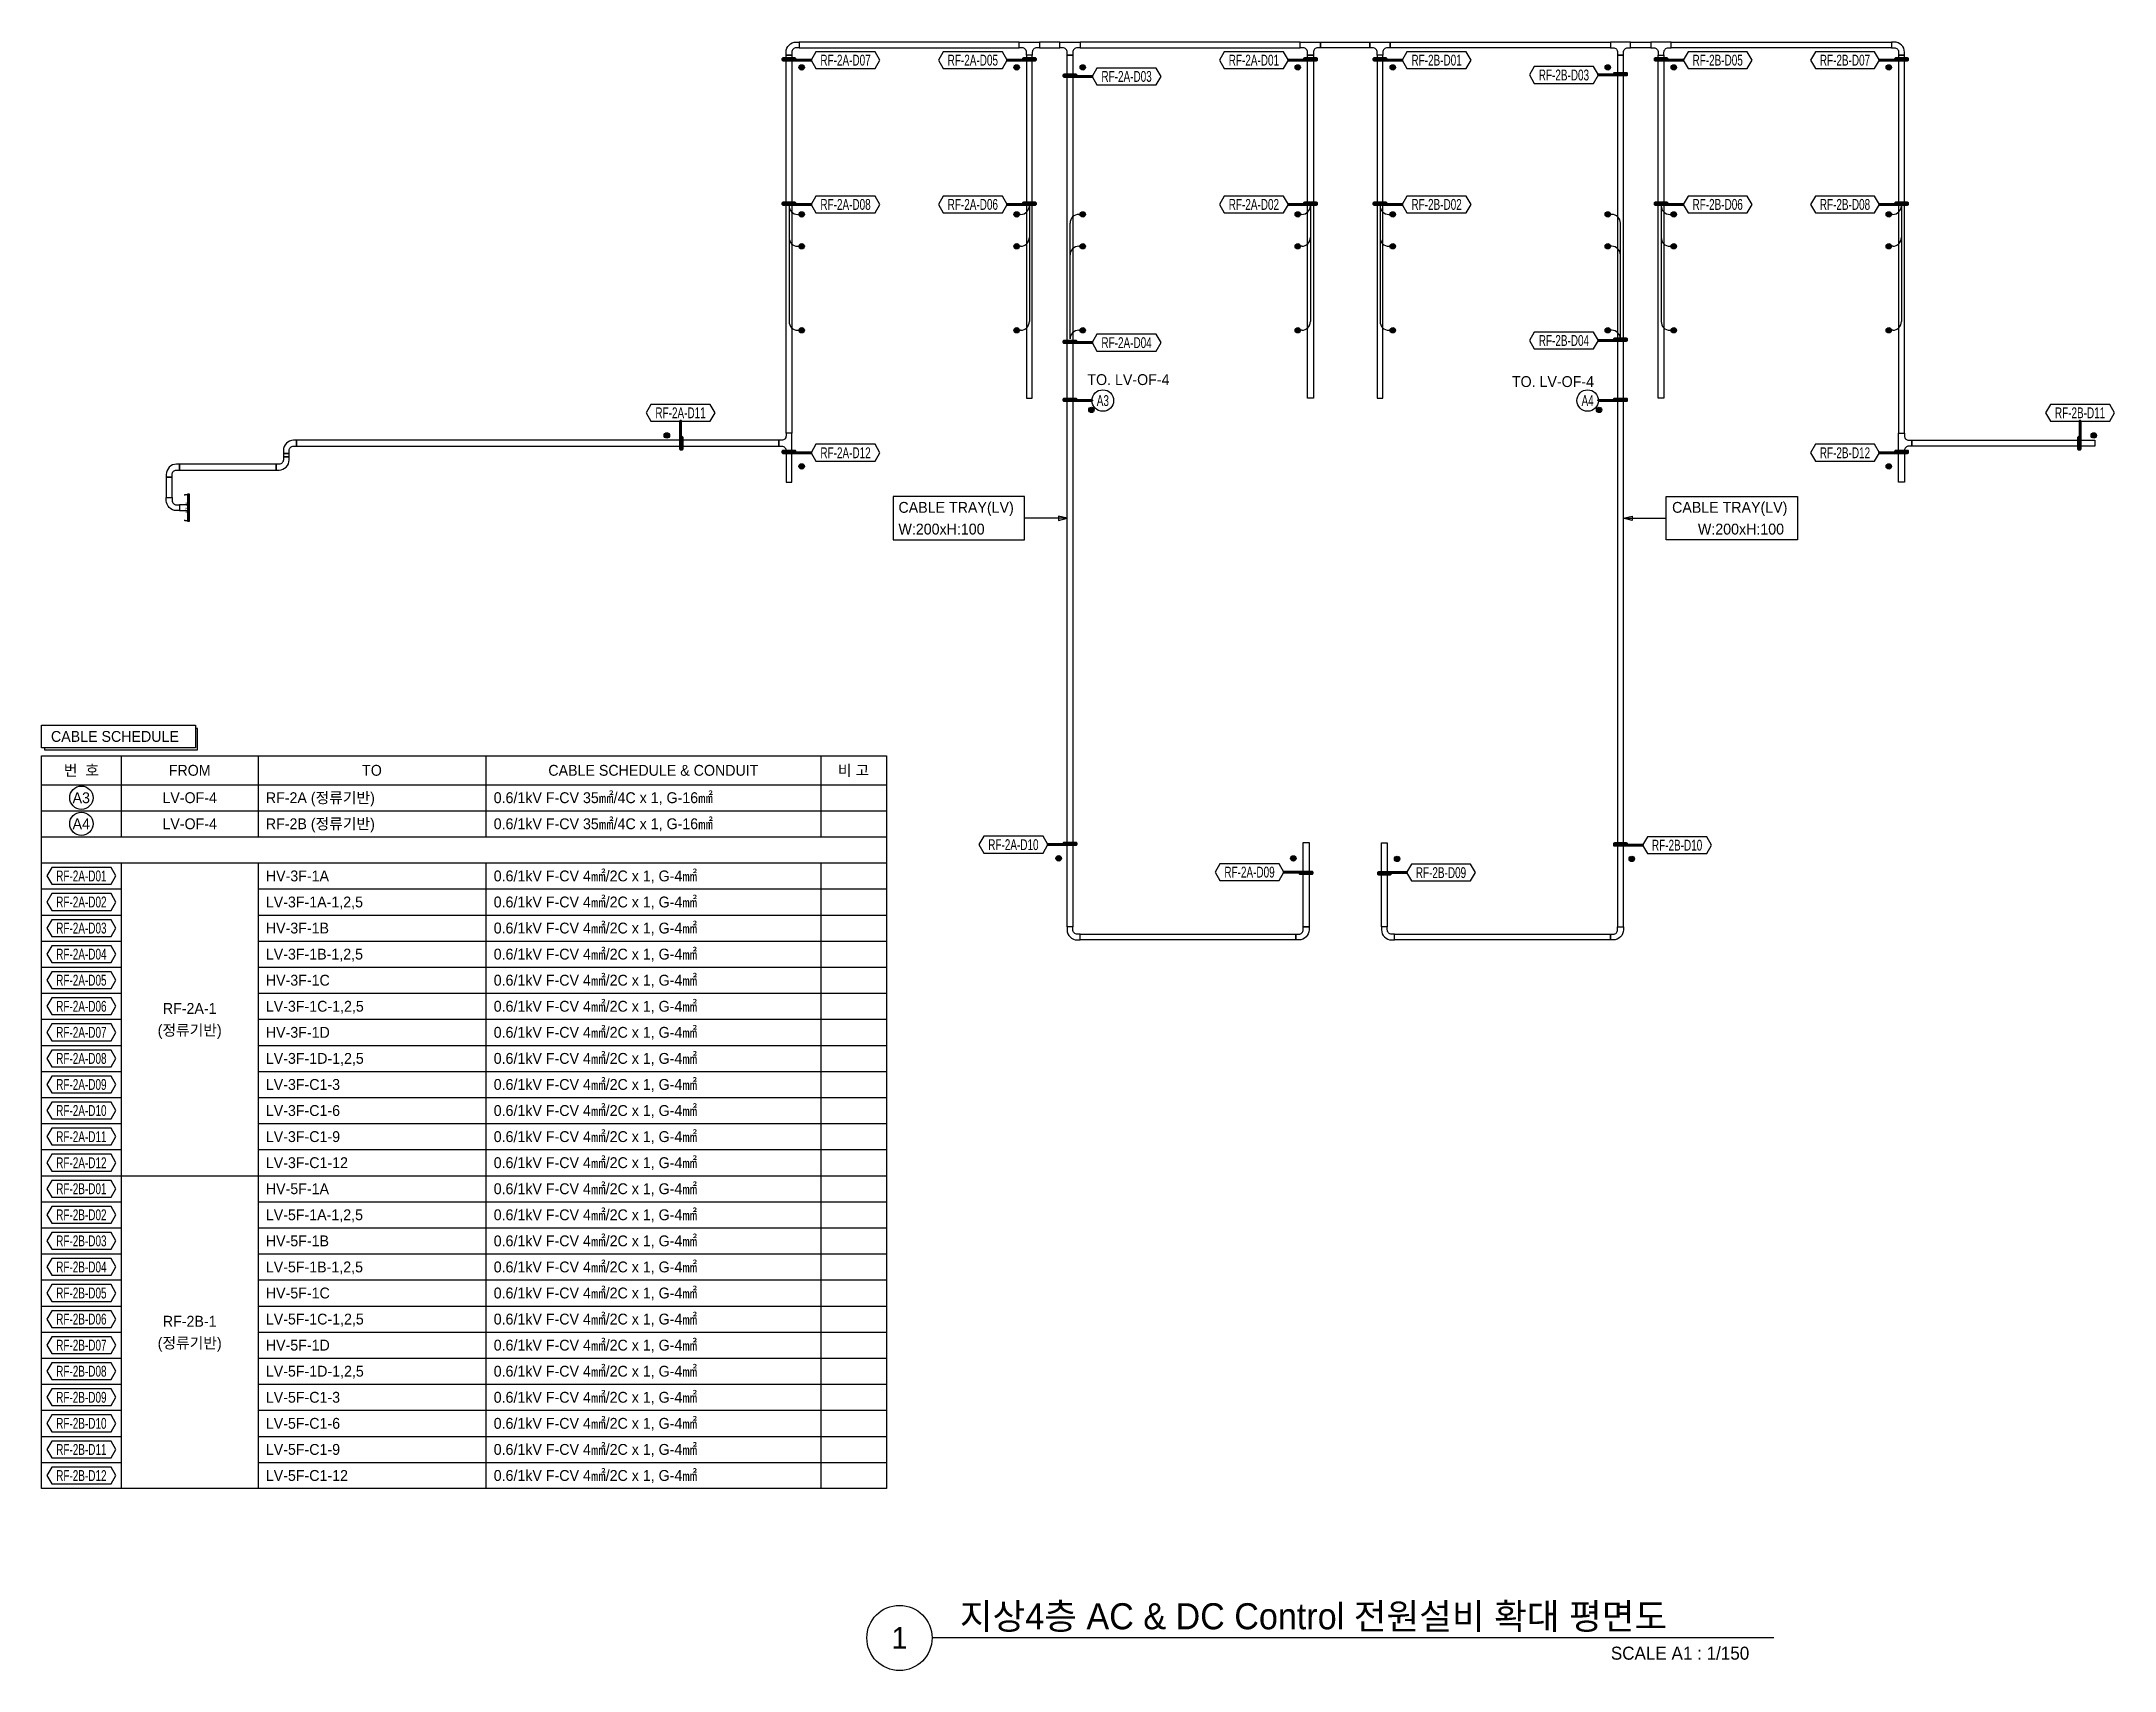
# Model space of a CAD drawing. Header units: millimetres. Extents: x 33052 to 374593, y 4425 to 1197630.
# Drawn here: x 264453 to 336000, y 717225 to 773471 of the extents above; entities that cross this region are included whole.
import ezdxf
from ezdxf.enums import TextEntityAlignment as Align

# ---------------------------------------------------------------- set-up
doc = ezdxf.new("R2010")
doc.units = ezdxf.units.MM
doc.header["$LTSCALE"] = 50
for name, color, linetype in [('-----26 Electrical Cable Tray_CONT', 3, 'Continuous'), ('-----29 Indicator', 1, 'Continuous'), ('-----29 주기', 1, 'Continuous'), ('-----30 Text', 2, 'Continuous'), ('-----41 Drawing Title', 2, 'Continuous'), ('AC CONTROL CABLE', 4, 'Continuous'), ('DC CONTROL CABLE', 1, 'Continuous')]:
    doc.layers.add(name, color=color, linetype=linetype)
doc.styles.add('ELEC', font='')
doc.styles.get('ELEC').set_extended_font_data('Dotum')

msp = doc.modelspace()

# ---------------------------------------------------------------- texts
at = {"layer": '-----26 Electrical Cable Tray_CONT', "style": 'ELEC'}
for s, p in [('CABLE TRAY(LV)', (294030, 757385, 0)), ('CABLE TRAY(LV)', (320730, 757385, 0)), ('W:200xH:100', (294030, 756635, 0)), ('W:200xH:100', (321622, 756635, 0))]:
    msp.add_text(s, height=375, dxfattribs=at).set_placement(p, align=Align.MIDDLE_LEFT)
at = {"layer": '-----30 Text', "linetype": 'Continuous', "style": 'ELEC', "width": 0.7}
for s, p in [('RF-2A-D07', (292203, 772826, 0)), ('RF-2A-D05', (296597, 772826, 0)), ('RF-2A-D01', (306297, 772826, 0)), ('RF-2B-D01', (312603, 772826, 0)), ('RF-2B-D05', (322303, 772826, 0)), ('RF-2B-D07', (326697, 772826)), ('RF-2A-D03', (301903, 772264, 0)), ('RF-2B-D03', (316997, 772313)), ('RF-2A-D08', (292203, 767845, 0)), ('RF-2A-D06', (296597, 767845, 0)), ('RF-2A-D02', (306297, 767845)), ('RF-2B-D02', (312603, 767845, 0)), ('RF-2B-D06', (322303, 767845, 0)), ('RF-2B-D08', (326697, 767845)), ('RF-2A-D04', (301903, 763072, 0)), ('RF-2B-D04', (316997, 763147)), ('RF-2A-D11', (286509, 760652, 0)), ('A3', (301084, 761073)), ('A4', (317816, 761073)), ('RF-2B-D11', (334811, 760652)), ('RF-2A-D12', (292203, 759273, 0)), ('RF-2B-D12', (326697, 759273, 0)), ('RF-2A-D10', (297997, 745740, 0)), ('RF-2B-D10', (320903, 745722, 0)), ('RF-2A-D09', (306146, 744792, 0)), ('RF-2B-D09', (312754, 744775, 0))]:
    msp.add_text(s, height=375, dxfattribs=at).set_placement(p, align=Align.MIDDLE)
at = {"layer": '-----30 Text', "style": 'ELEC'}
for p in [(301967, 761796), (316619, 761728)]:
    msp.add_text('TO. LV-OF-4', height=375, dxfattribs=at).set_placement(p, align=Align.MIDDLE)
msp.add_text('CABLE SCHEDULE', height=375, dxfattribs=at).set_placement((264780, 749289))
at = {"layer": '-----41 Drawing Title', "color": 2, "style": 'ELEC'}
msp.add_text('지상4층 AC & DC Control 전원설비 확대 평면도', height=900, dxfattribs=at).set_placement((296148, 718650))
at = {"layer": '-----41 Drawing Title', "color": 7, "style": 'ELEC'}
msp.add_text('1', height=750, dxfattribs=at).set_placement((294064, 718350), align=Align.MIDDLE)
at = {"layer": '-----41 Drawing Title', "style": 'ELEC'}
msp.add_text('SCALE A1 : 1/150', height=450, dxfattribs=at).set_placement((323394, 717600), align=Align.RIGHT)
at = {"color": 0, "style": 'ELEC', "width": 0.7}
msp.add_text('LV 트레이 건물용', height=50, rotation=90, dxfattribs=at).set_placement((269446, 757375), align=Align.MIDDLE_CENTER)

# ---------------------------------------------------------------- hatches: boundary and pattern name
at = {"layer": 'AC CONTROL CABLE', "linetype": 'Continuous'}
h = msp.add_hatch(color=256, dxfattribs=at)
edge = h.paths.add_edge_path()
edge.add_arc((300690, 760750), 93.6, 180, 540, ccw=False)
h = msp.add_hatch(color=256, dxfattribs=at)
edge = h.paths.add_edge_path()
edge.add_arc((318210, 760750), 93.6, 0, 360)
at = {"layer": 'DC CONTROL CABLE', "linetype": 'Continuous'}
h = msp.add_hatch(color=256, dxfattribs=at)
edge = h.paths.add_edge_path()
edge.add_arc((290690, 772575), 93.6, 180, 540, ccw=False)
h = msp.add_hatch(color=256, dxfattribs=at)
edge = h.paths.add_edge_path()
edge.add_arc((298110, 772575), 93.6, 0, 360)
h = msp.add_hatch(color=256, dxfattribs=at)
edge = h.paths.add_edge_path()
edge.add_arc((300390, 772575), 93.6, 180, 540, ccw=False)
h = msp.add_hatch(color=256, dxfattribs=at)
edge = h.paths.add_edge_path()
edge.add_arc((307810, 772575), 93.6, 0, 360)
h = msp.add_hatch(color=256, dxfattribs=at)
edge = h.paths.add_edge_path()
edge.add_arc((311090, 772575), 93.6, 180, 540, ccw=False)
h = msp.add_hatch(color=256, dxfattribs=at)
edge = h.paths.add_edge_path()
edge.add_arc((318510, 772575), 93.6, 0, 360)
h = msp.add_hatch(color=256, dxfattribs=at)
edge = h.paths.add_edge_path()
edge.add_arc((320790, 772575), 93.6, 180, 540, ccw=False)
h = msp.add_hatch(color=256, dxfattribs=at)
edge = h.paths.add_edge_path()
edge.add_arc((328210, 772575), 93.6, 0, 360)
h = msp.add_hatch(color=256, dxfattribs=at)
edge = h.paths.add_edge_path()
edge.add_arc((290690, 767500), 93.6, 180, 540, ccw=False)
h = msp.add_hatch(color=256, dxfattribs=at)
edge = h.paths.add_edge_path()
edge.add_arc((298110, 767500), 93.6, 0, 360)
h = msp.add_hatch(color=256, dxfattribs=at)
edge = h.paths.add_edge_path()
edge.add_arc((300390, 767500), 93.6, 180, 540, ccw=False)
h = msp.add_hatch(color=256, dxfattribs=at)
edge = h.paths.add_edge_path()
edge.add_arc((307810, 767500), 93.6, 0, 360)
h = msp.add_hatch(color=256, dxfattribs=at)
edge = h.paths.add_edge_path()
edge.add_arc((311090, 767500), 93.6, 180, 540, ccw=False)
h = msp.add_hatch(color=256, dxfattribs=at)
edge = h.paths.add_edge_path()
edge.add_arc((318510, 767500), 93.6, 0, 360)
h = msp.add_hatch(color=256, dxfattribs=at)
edge = h.paths.add_edge_path()
edge.add_arc((320790, 767500), 93.6, 180, 540, ccw=False)
h = msp.add_hatch(color=256, dxfattribs=at)
edge = h.paths.add_edge_path()
edge.add_arc((328210, 767500), 93.6, 0, 360)
h = msp.add_hatch(color=256, dxfattribs=at)
edge = h.paths.add_edge_path()
edge.add_arc((290690, 766400), 93.6, 180, 540, ccw=False)
h = msp.add_hatch(color=256, dxfattribs=at)
edge = h.paths.add_edge_path()
edge.add_arc((298110, 766400), 93.6, 0, 360)
h = msp.add_hatch(color=256, dxfattribs=at)
edge = h.paths.add_edge_path()
edge.add_arc((300390, 766400), 93.6, 180, 540, ccw=False)
h = msp.add_hatch(color=256, dxfattribs=at)
edge = h.paths.add_edge_path()
edge.add_arc((307810, 766400), 93.6, 0, 360)
h = msp.add_hatch(color=256, dxfattribs=at)
edge = h.paths.add_edge_path()
edge.add_arc((311090, 766400), 93.6, 180, 540, ccw=False)
h = msp.add_hatch(color=256, dxfattribs=at)
edge = h.paths.add_edge_path()
edge.add_arc((318510, 766400), 93.6, 0, 360)
h = msp.add_hatch(color=256, dxfattribs=at)
edge = h.paths.add_edge_path()
edge.add_arc((320790, 766400), 93.6, 180, 540, ccw=False)
h = msp.add_hatch(color=256, dxfattribs=at)
edge = h.paths.add_edge_path()
edge.add_arc((328210, 766400), 93.6, 0, 360)
h = msp.add_hatch(color=256, dxfattribs=at)
edge = h.paths.add_edge_path()
edge.add_arc((290690, 763500), 93.6, 180, 540, ccw=False)
h = msp.add_hatch(color=256, dxfattribs=at)
edge = h.paths.add_edge_path()
edge.add_arc((298110, 763500), 93.6, 0, 360)
h = msp.add_hatch(color=256, dxfattribs=at)
edge = h.paths.add_edge_path()
edge.add_arc((300390, 763500), 93.6, 180, 540, ccw=False)
h = msp.add_hatch(color=256, dxfattribs=at)
edge = h.paths.add_edge_path()
edge.add_arc((307810, 763500), 93.6, 0, 360)
h = msp.add_hatch(color=256, dxfattribs=at)
edge = h.paths.add_edge_path()
edge.add_arc((311090, 763500), 93.6, 180, 540, ccw=False)
h = msp.add_hatch(color=256, dxfattribs=at)
edge = h.paths.add_edge_path()
edge.add_arc((318510, 763500), 93.6, 0, 360)
h = msp.add_hatch(color=256, dxfattribs=at)
edge = h.paths.add_edge_path()
edge.add_arc((320790, 763500), 93.6, 180, 540, ccw=False)
h = msp.add_hatch(color=256, dxfattribs=at)
edge = h.paths.add_edge_path()
edge.add_arc((328210, 763500), 93.6, 0, 360)
h = msp.add_hatch(color=256, dxfattribs=at)
edge = h.paths.add_edge_path()
edge.add_arc((286036, 759868), 93.6, -90, 270)
h = msp.add_hatch(color=256, dxfattribs=at)
edge = h.paths.add_edge_path()
edge.add_arc((335284, 759868), 93.6, 270, 630, ccw=False)
h = msp.add_hatch(color=256, dxfattribs=at)
edge = h.paths.add_edge_path()
edge.add_arc((290690, 758800), 93.6, 180, 540, ccw=False)
h = msp.add_hatch(color=256, dxfattribs=at)
edge = h.paths.add_edge_path()
edge.add_arc((328210, 758800), 93.6, 0, 360)
h = msp.add_hatch(color=256, dxfattribs=at)
edge = h.paths.add_edge_path()
edge.add_arc((299560, 745266), 93.6, 0, 360)
h = msp.add_hatch(color=256, dxfattribs=at)
edge = h.paths.add_edge_path()
edge.add_arc((307659, 745265), 93.6, 360, 720, ccw=False)
h = msp.add_hatch(color=256, dxfattribs=at)
edge = h.paths.add_edge_path()
edge.add_arc((311241, 745249), 93.6, -180, 180)
h = msp.add_hatch(color=256, dxfattribs=at)
edge = h.paths.add_edge_path()
edge.add_arc((319340, 745249), 93.6, -180, 180, ccw=False)

# ---------------------------------------------------------------- linework, layer by layer
at = {"layer": '-----26 Electrical Cable Tray_CONT', "elevation": 0}
for points in [[(290500, 773250, 0.414214), (290350, 773100), (290350, 773000), (290150, 773000), (290150, 773100, -0.414214), (290500, 773450), (290600, 773450), (290600, 773250)], [(298200, 773250), (298200, 773450), (298900, 773450), (298900, 773250), (298800, 773250, 0.414214), (298650, 773100), (298650, 773000), (298450, 773000), (298450, 773100, 0.414214), (298300, 773250)], [(299600, 773250), (299600, 773450), (300300, 773450), (300300, 773250), (300200, 773250, 0.414214), (300050, 773100), (300050, 773000), (299850, 773000), (299850, 773100, 0.414214), (299700, 773250)], [(307899, 773250), (307899, 773450), (308599, 773450), (308599, 773250), (308499, 773250, 0.414214), (308349, 773100), (308349, 773000), (308149, 773000), (308149, 773100, 0.414214), (307999, 773250)], [(310299, 773250), (310299, 773450), (310999, 773450), (310999, 773250), (310899, 773250, 0.414214), (310749, 773100), (310749, 773000), (310549, 773000), (310549, 773100, 0.414214), (310399, 773250)], [(319300, 773250), (319300, 773450), (318600, 773450), (318600, 773250), (318700, 773250, -0.414214), (318850, 773100), (318850, 773000), (319050, 773000), (319050, 773100, -0.414214), (319200, 773250)], [(320700, 773250), (320700, 773450), (320000, 773450), (320000, 773250), (320100, 773250, -0.414214), (320250, 773100), (320250, 773000), (320450, 773000), (320450, 773100, -0.414214), (320600, 773250)], [(328400, 773250, -0.414214), (328550, 773100), (328550, 773000), (328750, 773000), (328750, 773100, 0.414214), (328400, 773450), (328300, 773450), (328300, 773250)], [(290150, 759250), (290350, 759250), (290350, 759950), (290150, 759950), (290150, 759850, -0.414214), (290000, 759700), (289900, 759700), (289900, 759500), (290000, 759500, -0.414214), (290150, 759350)], [(328750, 759250), (328550, 759250), (328550, 759950), (328750, 759950), (328750, 759850, 0.414214), (328900, 759700), (329000, 759700), (329000, 759500), (328900, 759500, 0.414214), (328750, 759350)], [(272802, 759025, -0.414214), (272652, 758875), (272552, 758875), (272552, 758675), (272652, 758675, 0.414214), (273002, 759025), (273002, 759125), (272802, 759125)], [(273002, 759350, -0.414214), (273152, 759500), (273252, 759500), (273252, 759700), (273152, 759700, 0.414214), (272802, 759350), (272802, 759250), (273002, 759250)], [(268962, 758525, -0.414214), (269112, 758675), (269212, 758675), (269212, 758875), (269112, 758875, 0.414214), (268762, 758525), (268762, 758425), (268962, 758425)], [(268962, 757625, 0.414214), (269112, 757475), (269212, 757475), (269212, 757275), (269112, 757275, -0.414214), (268762, 757625), (268762, 757725), (268962, 757725)], [(307849, 742650, 0.414214), (307999, 742800), (307999, 742900), (308199, 742900), (308199, 742800, -0.414214), (307849, 742450), (307749, 742450), (307749, 742650)], [(311051, 742650, -0.414214), (310901, 742800), (310901, 742900), (310701, 742900), (310701, 742800, 0.414214), (311051, 742450), (311151, 742450), (311151, 742650)], [(318700, 742650, 0.414214), (318850, 742800), (318850, 742900), (319050, 742900), (319050, 742800, -0.414214), (318700, 742450), (318600, 742450), (318600, 742650)]]:
    msp.add_lwpolyline(points, format="xyb", close=True, dxfattribs=at)
for points in [[(298200, 773250), (298200, 773450), (290600, 773450), (290600, 773250)], [(299600, 773250), (299600, 773450), (298900, 773450), (298900, 773250)], [(307899, 773250), (307899, 773450), (300300, 773450), (300300, 773250)], [(308599, 773250), (308599, 773450), (310299, 773450), (310299, 773250)], [(310999, 773250), (310999, 773450), (318600, 773450), (318600, 773250)], [(319300, 773250), (319300, 773450), (320000, 773450), (320000, 773250)], [(320700, 773250), (320700, 773450), (328300, 773450), (328300, 773250)], [(290350, 759950), (290150, 759950), (290150, 773000), (290350, 773000)], [(298450, 761150), (298650, 761150), (298650, 773000), (298450, 773000)], [(300050, 742900), (299850, 742900), (299850, 773000), (300050, 773000)], [(308350, 761150), (308150, 761150), (308149, 773000), (308349, 773000)], [(310550, 761150), (310750, 761150), (310749, 773000), (310549, 773000)], [(318850, 742900), (319050, 742900), (319050, 773000), (318850, 773000)], [(320450, 761150), (320250, 761150), (320250, 773000), (320450, 773000)], [(328550, 759950), (328750, 759950), (328750, 773000), (328550, 773000)], [(273002, 759250), (272802, 759250), (272802, 759125), (273002, 759125)], [(290150, 758250), (290350, 758250), (290350, 759250), (290150, 759250)], [(328750, 758250), (328550, 758250), (328550, 759250), (328750, 759250)], [(268962, 758425), (268762, 758425), (268762, 757725), (268962, 757725)], [(269212, 758875), (269212, 758675), (272552, 758675), (272552, 758875)], [(269500, 757275), (269500, 757475), (269212, 757475), (269212, 757275)], [(308199, 742900), (307999, 742900), (307999, 745815), (308199, 745815)], [(310901, 742900), (310701, 742900), (310701, 745799), (310901, 745799)]]:
    msp.add_lwpolyline(points, close=True, dxfattribs=at)
at = {"layer": '-----26 Electrical Cable Tray_CONT'}
for points in [[(273252, 759700), (273252, 759500), (289900, 759500), (289900, 759700)], [(335324, 759700), (335324, 759500), (329000, 759500), (329000, 759700)], [(300300, 742450), (300300, 742650), (307749, 742650), (307749, 742450)], [(311151, 742450), (311151, 742650), (318600, 742650), (318600, 742450)]]:
    msp.add_lwpolyline(points, close=True, dxfattribs=at)
msp.add_lwpolyline([(300200, 742650, -0.414214), (300050, 742800), (300050, 742900), (299850, 742900), (299850, 742800, 0.414214), (300200, 742450), (300300, 742450), (300300, 742650)], format="xyb", close=True, dxfattribs=at)
at = {"layer": '-----29 Indicator', "color": 1}
for p, q in [((299850, 757010), (298379, 757010)), ((299850, 757010), (299550, 757085)), ((299550, 757085), (299550, 756935)), ((299550, 756935), (299850, 757010)), ((319050, 757010), (319350, 757085)), ((319350, 756935), (319050, 757010)), ((319050, 757010), (320521, 757010)), ((319350, 757085), (319350, 756935))]:
    msp.add_line(p, q, dxfattribs=at)
at = {"layer": '-----29 Indicator', "lineweight": 100, "elevation": 0}
for points in [[(291013, 772826), (291013, 772826), (290042, 772826), (290042, 772879), (290458, 772879), (290458, 772790)], [(297787, 772826), (297787, 772826), (298758, 772826), (298758, 772879), (298342, 772879), (298342, 772790)], [(307487, 772826), (307487, 772826), (308458, 772826), (308458, 772879), (308042, 772879), (308042, 772790)], [(311413, 772826), (311413, 772826), (310442, 772826), (310442, 772879), (310858, 772879), (310858, 772790)], [(321113, 772826), (321113, 772826), (320142, 772826), (320142, 772879), (320558, 772879), (320558, 772790)], [(327887, 772826), (327887, 772826), (328858, 772826), (328858, 772879), (328442, 772879), (328442, 772790)], [(300713, 772264), (300713, 772264), (299742, 772264), (299742, 772317), (300158, 772317), (300158, 772228)], [(318187, 772313), (318187, 772313), (319158, 772313), (319158, 772367), (318742, 772367), (318742, 772278)], [(291013, 767845), (291013, 767845), (290042, 767845), (290042, 767898), (290458, 767898), (290458, 767809)], [(297787, 767845), (297787, 767845), (298758, 767845), (298758, 767898), (298342, 767898), (298342, 767809)], [(311413, 767845), (311413, 767845), (310442, 767845), (310442, 767898), (310858, 767898), (310858, 767809)], [(321113, 767845), (321113, 767845), (320142, 767845), (320142, 767898), (320558, 767898), (320558, 767809)], [(327887, 767845), (327887, 767845), (328858, 767845), (328858, 767898), (328442, 767898), (328442, 767809)], [(300713, 763072), (300713, 763072), (299742, 763072), (299742, 763125), (300158, 763125), (300158, 763036)], [(318187, 763147), (318187, 763147), (319158, 763147), (319158, 763201), (318742, 763201), (318742, 763112)], [(286509, 760363), (286509, 760363), (286509, 759392), (286563, 759392), (286563, 759808), (286474, 759808)], [(291013, 759273), (291013, 759273), (290042, 759273), (290042, 759327), (290458, 759327), (290458, 759238)], [(327887, 759273), (327887, 759273), (328858, 759273), (328858, 759327), (328442, 759327), (328442, 759238)], [(299187, 745740), (299187, 745740), (300158, 745740), (300158, 745793), (299742, 745793), (299742, 745704)], [(319713, 745722), (319713, 745722), (318742, 745722), (318742, 745775), (319158, 745775), (319158, 745686)], [(307336, 744792), (307336, 744792), (308307, 744792), (308307, 744739), (307891, 744739), (307891, 744828)], [(311564, 744775), (311564, 744775), (310593, 744775), (310593, 744722), (311009, 744722), (311009, 744811)]]:
    msp.add_lwpolyline(points, dxfattribs=at)
at = {"layer": '-----29 Indicator', "lineweight": 100}
for points in [[(307487, 767845), (307487, 767845), (308458, 767845), (308458, 767898), (308042, 767898), (308042, 767809)], [(300713, 761073), (300713, 761073), (299742, 761073), (299742, 761126), (300158, 761126), (300158, 761037)], [(318187, 761073), (318187, 761073), (319158, 761073), (319158, 761126), (318742, 761126), (318742, 761037)], [(334811, 760363), (334811, 760363), (334811, 759392), (334757, 759392), (334757, 759808), (334846, 759808)]]:
    msp.add_lwpolyline(points, dxfattribs=at)
at = {"layer": '-----29 Indicator', "color": 1, "elevation": 0}
for points in [[(293842, 757760), (293842, 756260), (298379, 756260), (298379, 757760)], [(325058, 757760), (325058, 756260), (320521, 756260), (320521, 757760)]]:
    msp.add_lwpolyline(points, close=True, dxfattribs=at)
at = {"layer": '-----29 Indicator'}
for centre in [(301084, 761073), (317816, 761073)]:
    msp.add_circle(centre, 371, dxfattribs=at)
at = {"layer": '-----29 주기', "elevation": 0}
for points in [[(291180, 773114), (291013, 772826), (291180, 772537), (293225, 772537), (293392, 772826), (293225, 773114)], [(295575, 773114), (295408, 772826), (295575, 772537), (297620, 772537), (297787, 772826), (297620, 773114)], [(305275, 773114), (305108, 772826), (305275, 772537), (307320, 772537), (307487, 772826), (307320, 773114)], [(311580, 773114), (311413, 772826), (311580, 772537), (313625, 772537), (313792, 772826), (313625, 773114)], [(321280, 773114), (321113, 772826), (321280, 772537), (323325, 772537), (323492, 772826), (323325, 773114)], [(325675, 773114), (325508, 772826), (325675, 772537), (327720, 772537), (327887, 772826), (327720, 773114)], [(300880, 772553), (300713, 772264), (300880, 771975), (302925, 771975), (303092, 772264), (302925, 772553)], [(315975, 772602), (315808, 772313), (315975, 772025), (318020, 772025), (318187, 772313), (318020, 772602)], [(291180, 768134), (291013, 767845), (291180, 767556), (293225, 767556), (293392, 767845), (293225, 768134)], [(295575, 768134), (295408, 767845), (295575, 767556), (297620, 767556), (297787, 767845), (297620, 768134)], [(311580, 768134), (311413, 767845), (311580, 767556), (313625, 767556), (313792, 767845), (313625, 768134)], [(321280, 768134), (321113, 767845), (321280, 767556), (323325, 767556), (323492, 767845), (323325, 768134)], [(325675, 768134), (325508, 767845), (325675, 767556), (327720, 767556), (327887, 767845), (327720, 768134)], [(315975, 763436), (315808, 763147), (315975, 762859), (318020, 762859), (318187, 763147), (318020, 763436)], [(300880, 763361), (300713, 763072), (300880, 762783), (302925, 762783), (303092, 763072), (302925, 763361)], [(285486, 760940), (285320, 760652), (285486, 760363), (287532, 760363), (287699, 760652), (287532, 760940)], [(291180, 759562), (291013, 759273), (291180, 758984), (293225, 758984), (293392, 759273), (293225, 759562)], [(325675, 759562), (325508, 759273), (325675, 758984), (327720, 758984), (327887, 759273), (327720, 759562)], [(296975, 746028), (296808, 745740), (296975, 745451), (299020, 745451), (299187, 745740), (299020, 746028)], [(319880, 746011), (319713, 745722), (319880, 745433), (321925, 745433), (322092, 745722), (321925, 746011)], [(305124, 745081), (304957, 744792), (305124, 744503), (307169, 744503), (307336, 744792), (307169, 745081)], [(311731, 745064), (311564, 744775), (311731, 744487), (313776, 744487), (313943, 744775), (313776, 745064)]]:
    msp.add_lwpolyline(points, close=True, dxfattribs=at)
at = {"layer": '-----29 주기'}
for points in [[(305275, 768134), (305108, 767845), (305275, 767556), (307320, 767556), (307487, 767845), (307320, 768134)], [(333788, 760940), (333621, 760652), (333788, 760363), (335834, 760363), (336000, 760652), (335834, 760940)]]:
    msp.add_lwpolyline(points, close=True, dxfattribs=at)
at = {"layer": '-----41 Drawing Title', "color": 7}
msp.add_line((324236, 718350), (295189, 718350), dxfattribs=at)
msp.add_circle((294064, 718350), 1125, dxfattribs=at)
at = {"color": 0, "elevation": 0}
for points in [[(269400, 757800), (269400, 757825), (269500, 757825), (269500, 756925), (269400, 756925), (269400, 756950)], [(269500, 757850), (269550, 757850), (269550, 756900), (269500, 756900), (269500, 757850)]]:
    msp.add_lwpolyline(points, dxfattribs=at)
at = {"layer": 'AC CONTROL CABLE', "linetype": 'Continuous'}
for points in [[(299950, 761866, 0, 202, 0), (299950, 761416, 0, 0, 0), (299950, 761050, 0, 0, 0.414214), (300250, 760750, 0, 0, 0), (300690, 760750, 0, 0, 0)], [(318950, 761866, 0, 202, 0), (318950, 761416, 0, 0, 0), (318950, 761050, 0, 0, -0.414214), (318650, 760750, 0, 0, 0), (318210, 760750, 0, 0, 0)]]:
    msp.add_lwpolyline(points, format="xyseb", dxfattribs=at)
for centre in [(300690, 760750), (318210, 760750, 0)]:
    msp.add_circle(centre, 93.8, dxfattribs=at)
at = {"layer": 'DC CONTROL CABLE', "linetype": 'Continuous'}
for p, q in [((290253, 767800, 0), (290253, 763800, 0)), ((298547, 767800, 0), (298547, 763800, 0)), ((308247, 767800), (308247, 763800)), ((310653, 767800, 0), (310653, 763800, 0)), ((320353, 767800, 0), (320353, 763800, 0)), ((328647, 767800), (328647, 763800)), ((290553, 767500, 0), (290690, 767500)), ((298247, 767500, 0), (298110, 767500)), ((299953, 763200, 0), (299953, 767200, 0)), ((300253, 767500, 0), (300390, 767500)), ((307947, 767500), (307810, 767500, 0)), ((310953, 767500, 0), (311090, 767500)), ((318647, 767500), (318510, 767500, 0)), ((318947, 763200), (318947, 767200)), ((320653, 767500, 0), (320790, 767500)), ((328347, 767500), (328210, 767500, 0)), ((290553, 766400, 0), (290690, 766400)), ((298247, 766400, 0), (298110, 766400)), ((300253, 766400, 0), (300390, 766400)), ((307947, 766400), (307810, 766400, 0)), ((310953, 766400, 0), (311090, 766400)), ((318647, 766400), (318510, 766400, 0)), ((320653, 766400, 0), (320790, 766400)), ((328347, 766400), (328210, 766400, 0)), ((290553, 763500, 0), (290690, 763500)), ((298247, 763500, 0), (298110, 763500)), ((300253, 763500, 0), (300390, 763500)), ((307947, 763500), (307810, 763500, 0)), ((310953, 763500, 0), (311090, 763500)), ((318647, 763500), (318510, 763500, 0)), ((320653, 763500, 0), (320790, 763500)), ((328347, 763500), (328210, 763500, 0))]:
    msp.add_line(p, q, dxfattribs=at)
at = {"layer": 'DC CONTROL CABLE', "linetype": 'Continuous', "elevation": 0}
for points in [[(290250, 773370, 0, 202, 0), (290250, 772920, 0, 0, 0), (290250, 772875, 0, 0, 0.414214), (290550, 772575, 0, 0, 0), (290690, 772575, 0, 0, 0)], [(298550, 773370, 0, 202, 0), (298550, 772920, 0, 0, 0), (298550, 772875, 0, 0, -0.414214), (298250, 772575, 0, 0, 0), (298110, 772575, 0, 0, 0)], [(308250, 773370, 0, 202, 0), (308250, 772920, 0, 0, 0), (308250, 772875, 0, 0, -0.414214), (307950, 772575, 0, 0, 0), (307810, 772575, 0, 0, 0)], [(310650, 773370, 0, 202, 0), (310650, 772920, 0, 0, 0), (310650, 772875, 0, 0, 0.414214), (310950, 772575, 0, 0, 0), (311090, 772575, 0, 0, 0)], [(320350, 773370, 0, 202, 0), (320350, 772920, 0, 0, 0), (320350, 772875, 0, 0, 0.414214), (320650, 772575, 0, 0, 0), (320790, 772575, 0, 0, 0)], [(328650, 773370, 0, 202, 0), (328650, 772920, 0, 0, 0), (328650, 772875, 0, 0, -0.414214), (328350, 772575, 0, 0, 0), (328210, 772575, 0, 0, 0)], [(299950, 771780, 0, 202, 0), (299950, 772230, 0, 0, 0), (299950, 772275, 0, 0, -0.414214), (300250, 772575, 0, 0, 0), (300390, 772575, 0, 0, 0)], [(318950, 771780, 0, 202, 0), (318950, 772230, 0, 0, 0), (318950, 772275, 0, 0, 0.414214), (318650, 772575, 0, 0, 0), (318510, 772575, 0, 0, 0)], [(290253, 768451, 0, 202, 0), (290253, 768001, 0, 0, 0), (290253, 767800, 0, 0, 0)], [(298547, 768451, 0, 202, 0), (298547, 768001, 0, 0, 0), (298547, 767800, 0, 0, 0)], [(310653, 768451, 0, 202, 0), (310653, 768001, 0, 0, 0), (310653, 767800, 0, 0, 0)], [(320353, 768451, 0, 202, 0), (320353, 768001, 0, 0, 0), (320353, 767800, 0, 0, 0)], [(328647, 768451, 0, 202, 0), (328647, 768001, 0, 0, 0), (328647, 767800, 0, 0, 0)], [(299953, 762549, 0, 202, 0), (299953, 762999, 0, 0, 0), (299953, 763200, 0, 0, 0)], [(318947, 762549, 0, 202, 0), (318947, 762999, 0, 0, 0), (318947, 763200, 0, 0, 0)], [(287198, 759600, 0, 202, 0), (286748, 759600, 0, 0, 0), (286336, 759600, 0, 0, -0.414214), (286036, 759900, 0, 0, 0), (286036, 759900, 0, 0, 0)], [(290250, 759961, 0, 202, 0), (290250, 759511, 0, 0, 0), (290250, 759100, 0, 0, 0.414214), (290550, 758800, 0, 0, 0), (290690, 758800, 0, 0, 0)], [(328650, 759961, 0, 202, 0), (328650, 759511, 0, 0, 0), (328650, 759100, 0, 0, -0.414214), (328350, 758800, 0, 0, 0), (328210, 758800, 0, 0, 0)], [(299950, 746428, 0, 202, 0), (299950, 745978, 0, 0, 0), (299950, 745566, 0, 0, -0.414214), (299650, 745266, 0, 0, 0), (299510, 745266, 0, 0, 0)], [(318950, 746410, 0, 202, 0), (318950, 745960, 0, 0, 0), (318950, 745549, 0, 0, 0.414214), (319250, 745249, 0, 0, 0), (319390, 745249, 0, 0, 0)], [(308099, 744104, 0, 202, 0), (308099, 744554, 0, 0, 0), (308099, 744965, 0, 0, 0.414214), (307799, 745265, 0, 0, 0), (307659, 745265, 0, 0, 0)], [(310801, 744087, 0, 202, 0), (310801, 744537, 0, 0, 0), (310801, 744949, 0, 0, -0.414214), (311101, 745249, 0, 0, 0), (311241, 745249, 0, 0, 0)]]:
    msp.add_lwpolyline(points, format="xyseb", dxfattribs=at)
at = {"layer": 'DC CONTROL CABLE', "linetype": 'Continuous'}
for points in [[(308247, 768451, 0, 202, 0), (308247, 768001, 0, 0, 0), (308247, 767800, 0, 0, 0)], [(334123, 759600, 0, 202, 0), (334573, 759600, 0, 0, 0), (334984, 759600, 0, 0, 0.414214), (335284, 759900, 0, 0, 0), (335284, 759900, 0, 0, 0)]]:
    msp.add_lwpolyline(points, format="xyseb", dxfattribs=at)
for centre in [(290690, 772575, 0), (298110, 772575, 0), (300390, 772575, 0), (307810, 772575), (311090, 772575, 0), (318510, 772575), (320790, 772575, 0), (328210, 772575), (290690, 767500, 0), (298110, 767500, 0), (300390, 767500, 0), (307810, 767500), (311090, 767500, 0), (318510, 767500), (320790, 767500, 0), (328210, 767500), (290690, 766400, 0), (298110, 766400, 0), (300390, 766400, 0), (307810, 766400), (311090, 766400, 0), (318510, 766400), (320790, 766400, 0), (328210, 766400), (290690, 763500, 0), (298110, 763500, 0), (300390, 763500, 0), (307810, 763500), (311090, 763500, 0), (318510, 763500), (320790, 763500, 0), (328210, 763500), (286036, 759868), (335284, 759868, 0), (290690, 758800, 0), (328210, 758800), (299560, 745266, 0), (307659, 745265, 0), (311241, 745249, 0), (319340, 745249, 0)]:
    msp.add_circle(centre, 93.8, dxfattribs=at)
for centre, start, end in [((290553, 767800, 0), 180, 270), ((298247, 767800, 0), 270, 0), ((307947, 767800), 270, 0), ((310953, 767800, 0), 180, 270), ((320653, 767800, 0), 180, 270), ((328347, 767800), 270, 0), ((300253, 767200, 0), 90, 180), ((318647, 767200), 0, 90), ((290553, 766700, 0), 180, 270), ((298247, 766700, 0), 270, 0), ((300253, 766100, 0), 90, 180), ((307947, 766700), 270, 0), ((310953, 766700, 0), 180, 270), ((318647, 766100), 0, 90), ((320653, 766700, 0), 180, 270), ((328347, 766700), 270, 0), ((290553, 763800, 0), 180, 270), ((298247, 763800, 0), 270, 0), ((300253, 763200, 0), 90, 180), ((307947, 763800), 270, 0), ((310953, 763800, 0), 180, 270), ((318647, 763200), 0, 90), ((320653, 763800, 0), 180, 270), ((328347, 763800), 270, 0)]:
    msp.add_arc(centre, 300, start, end, dxfattribs=at)

msp.set_redraw_order([(e.dxf.handle, doc.entitydb.next_handle()) for e in msp.query("TEXT MTEXT ATTDEF DIMENSION ARC_DIMENSION")])  # texts and dimensions are drawn at this point

# ---------------------------------------------------------------- wipeouts: each hides what was drawn before it
msp.add_wipeout([(293614, 723510), (264453, 723510), (264453, 748801), (293614, 748801)]).dxf.layer = '-----29 Indicator'

# ---------------------------------------------------------------- next in the draw order: linework, layer by layer
at = {"layer": '-----29 Indicator'}
for points in [[(264453, 749869), (269766, 749869), (269766, 749082), (264453, 749082)], [(293614, 723510), (264453, 723510), (264453, 748801), (293614, 748801)]]:
    msp.add_lwpolyline(points, close=True, dxfattribs=at)
for points in [[(264558, 749082), (264558, 749014), (269841, 749014), (269841, 749749), (269766, 749749)], [(267207, 748801), (267207, 746010)], [(271928, 748801), (271928, 746010)], [(279793, 748801), (279793, 746010)], [(291350, 748801), (291350, 746010)], [(264453, 747811), (293614, 747811)], [(264453, 746910), (293614, 746910)], [(264453, 746010), (293614, 746010)], [(264453, 745110), (293614, 745110)], [(267207, 745110), (267207, 723510)], [(271928, 745110), (271928, 723510)], [(279793, 745110), (279793, 723510)], [(291350, 745110), (291350, 723510)], [(264453, 744210), (267207, 744210)], [(271928, 744210), (293614, 744210)], [(264453, 743310), (267207, 743310)], [(271928, 743310), (293614, 743310)], [(264453, 742410), (267207, 742410)], [(271928, 742410), (293614, 742410)], [(264453, 741510), (267207, 741510)], [(271928, 741510), (293614, 741510)], [(264453, 740610), (267207, 740610)], [(271928, 740610), (293614, 740610)], [(264453, 739710), (267207, 739710)], [(271928, 739710), (293614, 739710)], [(264453, 738810), (267207, 738810)], [(271928, 738810), (293614, 738810)], [(264453, 737910), (267207, 737910)], [(271928, 737910), (293614, 737910)], [(264453, 737010), (267207, 737010)], [(271928, 737010), (293614, 737010)], [(264453, 736110), (267207, 736110)], [(271928, 736110), (293614, 736110)], [(264453, 735210), (267207, 735210)], [(271928, 735210), (293614, 735210)], [(264453, 734310), (293614, 734310)], [(264453, 733410), (267207, 733410)], [(271928, 733410), (293614, 733410)], [(264453, 732510), (267207, 732510)], [(271928, 732510), (293614, 732510)], [(264453, 731610), (267207, 731610)], [(271928, 731610), (293614, 731610)], [(264453, 730710), (267207, 730710)], [(271928, 730710), (293614, 730710)], [(264453, 729810), (267207, 729810)], [(271928, 729810), (293614, 729810)], [(264453, 728910), (267207, 728910)], [(271928, 728910), (293614, 728910)], [(264453, 728010), (267207, 728010)], [(271928, 728010), (293614, 728010)], [(264453, 727110), (267207, 727110)], [(271928, 727110), (293614, 727110)], [(264453, 726210), (267207, 726210)], [(271928, 726210), (293614, 726210)], [(264453, 725310), (267207, 725310)], [(271928, 725310), (293614, 725310)], [(264453, 724410), (267207, 724410)], [(271928, 724410), (293614, 724410)]]:
    msp.add_lwpolyline(points, dxfattribs=at)
for centre in [(265830, 747361), (265830, 746461)]:
    msp.add_circle(centre, 402, dxfattribs=at)
at = {"layer": '-----29 주기'}
for points in [[(264808, 744949), (264641, 744660), (264808, 744372), (266853, 744372), (267020, 744660), (266853, 744949)], [(264808, 744049), (264641, 743760), (264808, 743472), (266853, 743472), (267020, 743760), (266853, 744049)], [(264808, 743149), (264641, 742860), (264808, 742572), (266853, 742572), (267020, 742860), (266853, 743149)], [(264808, 742249), (264641, 741960), (264808, 741672), (266853, 741672), (267020, 741960), (266853, 742249)], [(264808, 741349), (264641, 741060), (264808, 740772), (266853, 740772), (267020, 741060), (266853, 741349)], [(264808, 740449), (264641, 740160), (264808, 739872), (266853, 739872), (267020, 740160), (266853, 740449)], [(264808, 739549), (264641, 739260), (264808, 738972), (266853, 738972), (267020, 739260), (266853, 739549)], [(264808, 738649), (264641, 738360), (264808, 738072), (266853, 738072), (267020, 738360), (266853, 738649)], [(264808, 737749), (264641, 737460), (264808, 737172), (266853, 737172), (267020, 737460), (266853, 737749)], [(264808, 736849), (264641, 736560), (264808, 736272), (266853, 736272), (267020, 736560), (266853, 736849)], [(264808, 735949), (264641, 735660), (264808, 735372), (266853, 735372), (267020, 735660), (266853, 735949)], [(264808, 735049), (264641, 734760), (264808, 734472), (266853, 734472), (267020, 734760), (266853, 735049)], [(264808, 734149), (264641, 733860), (264808, 733572), (266853, 733572), (267020, 733860), (266853, 734149)], [(264808, 733249), (264641, 732960), (264808, 732672), (266853, 732672), (267020, 732960), (266853, 733249)], [(264808, 732349), (264641, 732060), (264808, 731772), (266853, 731772), (267020, 732060), (266853, 732349)], [(264808, 731449), (264641, 731160), (264808, 730872), (266853, 730872), (267020, 731160), (266853, 731449)], [(264808, 730549), (264641, 730260), (264808, 729972), (266853, 729972), (267020, 730260), (266853, 730549)], [(264808, 729649), (264641, 729360), (264808, 729072), (266853, 729072), (267020, 729360), (266853, 729649)], [(264808, 728749), (264641, 728460), (264808, 728172), (266853, 728172), (267020, 728460), (266853, 728749)], [(264808, 727849), (264641, 727560), (264808, 727272), (266853, 727272), (267020, 727560), (266853, 727849)], [(264808, 726949), (264641, 726660), (264808, 726372), (266853, 726372), (267020, 726660), (266853, 726949)], [(264808, 726049), (264641, 725760), (264808, 725472), (266853, 725472), (267020, 725760), (266853, 726049)], [(264808, 725149), (264641, 724860), (264808, 724572), (266853, 724572), (267020, 724860), (266853, 725149)], [(264808, 724249), (264641, 723960), (264808, 723672), (266853, 723672), (267020, 723960), (266853, 724249)]]:
    msp.add_lwpolyline(points, close=True, dxfattribs=at)

# ---------------------------------------------------------------- next in the draw order: texts
at = {"layer": '-----30 Text', "style": 'ELEC'}
for s, p in [('번  호', (265830, 748306)), ('FROM', (269568, 748306)), ('TO', (275860, 748306)), ('CABLE SCHEDULE & CONDUIT', (285572, 748306)), ('비 고', (292482, 748306)), ('LV-OF-4', (269568, 747361)), ('LV-OF-4', (269568, 746460)), ('RF-2A-1', (269568, 740085)), ('(정류기반)', (269568, 739335)), ('RF-2B-1', (269568, 729285)), ('(정류기반)', (269568, 728535))]:
    msp.add_text(s, height=375, dxfattribs=at).set_placement(p, align=Align.MIDDLE_CENTER)
for s, p in [('A3', (265826, 747359)), ('A4', (265826, 746459))]:
    msp.add_text(s, height=375, dxfattribs=at).set_placement(p, align=Align.MIDDLE)
for s, p in [('RF-2A (정류기반)', (272196, 747361)), ('0.6/1kV F-CV 35㎟/4C x 1, G-16㎟', (280061, 747361)), ('RF-2B (정류기반)', (272196, 746460)), ('0.6/1kV F-CV 35㎟/4C x 1, G-16㎟', (280061, 746460)), ('HV-3F-1A', (272196, 744660)), ('0.6/1kV F-CV 4㎟/2C x 1, G-4㎟', (280061, 744660)), ('LV-3F-1A-1,2,5', (272196, 743760)), ('0.6/1kV F-CV 4㎟/2C x 1, G-4㎟', (280061, 743760)), ('HV-3F-1B', (272196, 742860)), ('0.6/1kV F-CV 4㎟/2C x 1, G-4㎟', (280061, 742860)), ('LV-3F-1B-1,2,5', (272196, 741960)), ('0.6/1kV F-CV 4㎟/2C x 1, G-4㎟', (280061, 741960)), ('HV-3F-1C', (272196, 741060)), ('0.6/1kV F-CV 4㎟/2C x 1, G-4㎟', (280061, 741060)), ('LV-3F-1C-1,2,5', (272196, 740160)), ('0.6/1kV F-CV 4㎟/2C x 1, G-4㎟', (280061, 740160)), ('HV-3F-1D', (272196, 739260)), ('0.6/1kV F-CV 4㎟/2C x 1, G-4㎟', (280061, 739260)), ('LV-3F-1D-1,2,5', (272196, 738360)), ('0.6/1kV F-CV 4㎟/2C x 1, G-4㎟', (280061, 738360)), ('0.6/1kV F-CV 4㎟/2C x 1, G-4㎟', (280061, 737460)), ('LV-3F-C1-3', (272196, 737460)), ('LV-3F-C1-6', (272196, 736560)), ('0.6/1kV F-CV 4㎟/2C x 1, G-4㎟', (280061, 736560)), ('LV-3F-C1-9', (272196, 735660)), ('0.6/1kV F-CV 4㎟/2C x 1, G-4㎟', (280061, 735660)), ('LV-3F-C1-12', (272196, 734760)), ('0.6/1kV F-CV 4㎟/2C x 1, G-4㎟', (280061, 734760)), ('0.6/1kV F-CV 4㎟/2C x 1, G-4㎟', (280061, 733860)), ('HV-5F-1A', (272196, 733860)), ('LV-5F-1A-1,2,5', (272196, 732960)), ('0.6/1kV F-CV 4㎟/2C x 1, G-4㎟', (280061, 732960)), ('HV-5F-1B', (272196, 732060)), ('0.6/1kV F-CV 4㎟/2C x 1, G-4㎟', (280061, 732060)), ('LV-5F-1B-1,2,5', (272196, 731160)), ('0.6/1kV F-CV 4㎟/2C x 1, G-4㎟', (280061, 731160)), ('0.6/1kV F-CV 4㎟/2C x 1, G-4㎟', (280061, 730260)), ('HV-5F-1C', (272196, 730260)), ('LV-5F-1C-1,2,5', (272196, 729360)), ('0.6/1kV F-CV 4㎟/2C x 1, G-4㎟', (280061, 729360)), ('HV-5F-1D', (272196, 728460)), ('0.6/1kV F-CV 4㎟/2C x 1, G-4㎟', (280061, 728460)), ('LV-5F-1D-1,2,5', (272196, 727560)), ('0.6/1kV F-CV 4㎟/2C x 1, G-4㎟', (280061, 727560)), ('LV-5F-C1-3', (272196, 726660)), ('0.6/1kV F-CV 4㎟/2C x 1, G-4㎟', (280061, 726660)), ('LV-5F-C1-6', (272196, 725760)), ('0.6/1kV F-CV 4㎟/2C x 1, G-4㎟', (280061, 725760)), ('LV-5F-C1-9', (272196, 724860)), ('0.6/1kV F-CV 4㎟/2C x 1, G-4㎟', (280061, 724860)), ('LV-5F-C1-12', (272196, 723960)), ('0.6/1kV F-CV 4㎟/2C x 1, G-4㎟', (280061, 723960))]:
    msp.add_text(s, height=375, dxfattribs=at).set_placement(p, align=Align.MIDDLE_LEFT)
at = {"layer": '-----30 Text', "linetype": 'Continuous', "style": 'ELEC', "width": 0.7}
for s, p in [('RF-2A-D01', (265830, 744660)), ('RF-2A-D02', (265830, 743760)), ('RF-2A-D03', (265830, 742860)), ('RF-2A-D04', (265830, 741960)), ('RF-2A-D05', (265830, 741060)), ('RF-2A-D06', (265830, 740160)), ('RF-2A-D07', (265830, 739260)), ('RF-2A-D08', (265830, 738360)), ('RF-2A-D09', (265830, 737460)), ('RF-2A-D10', (265830, 736560)), ('RF-2A-D11', (265830, 735660)), ('RF-2A-D12', (265830, 734760)), ('RF-2B-D01', (265830, 733860)), ('RF-2B-D02', (265830, 732960)), ('RF-2B-D03', (265830, 732060)), ('RF-2B-D04', (265830, 731160)), ('RF-2B-D05', (265830, 730260)), ('RF-2B-D06', (265830, 729360)), ('RF-2B-D07', (265830, 728460)), ('RF-2B-D08', (265830, 727560)), ('RF-2B-D09', (265830, 726660)), ('RF-2B-D10', (265830, 725760)), ('RF-2B-D11', (265830, 724860)), ('RF-2B-D12', (265830, 723960))]:
    msp.add_text(s, height=375, dxfattribs=at).set_placement(p, align=Align.MIDDLE)

doc.saveas('drawing.dxf')
